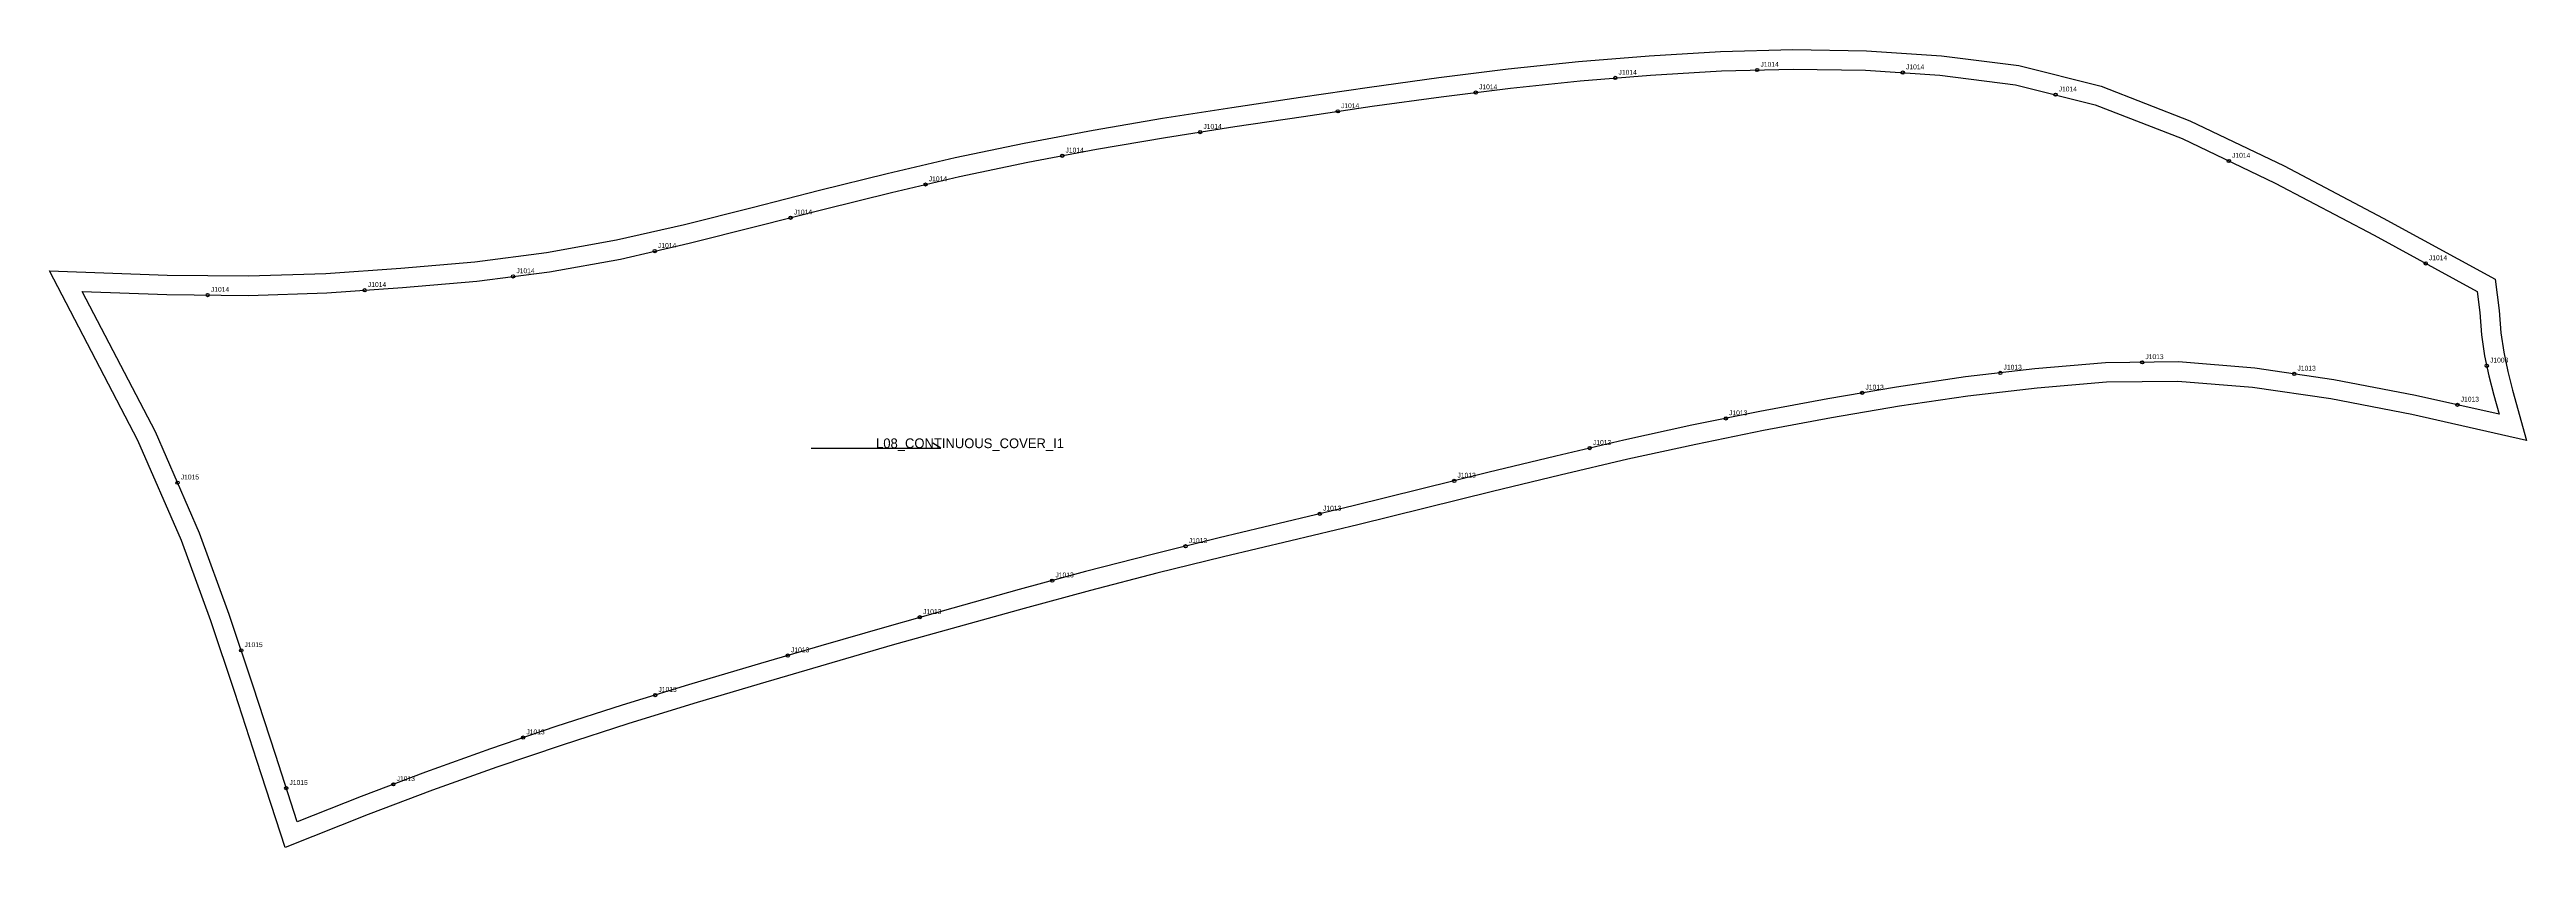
# Model space of a CAD drawing. Header units: millimetres. Extents: x -20 to 1508, y -343 to 149.
import ezdxf

# ---------------------------------------------------------------- set-up
doc = ezdxf.new("R2010")
doc.units = ezdxf.units.MM
for name, color, linetype in [('CUT', 1, 'Continuous'), ('GRAIN', 3, 'Continuous'), ('LABEL', 7, 'Continuous'), ('NOTCH', 2, 'Continuous'), ('SEW', 5, 'Continuous')]:
    doc.layers.add(name, color=color, linetype=linetype)

msp = doc.modelspace()

# ---------------------------------------------------------------- linework, layer by layer
at = {"layer": 'CUT'}
msp.add_lwpolyline([(-20.2, 12.7), (52.4, 10.1), (102.5, 9.6), (150.4, 11.1), (196.7, 14.3), (242.2, 18.4), (286.6, 24), (329.7, 31.8), (371.7, 41.4), (413.4, 51.9), (455, 62.4), (496.7, 72.7), (538.7, 82.6), (581.2, 91.5), (623.9, 99.5), (666.7, 106.8), (709.4, 113.5), (751.9, 119.9), (794.4, 126.1), (837.1, 132), (880, 137.3), (923.3, 141.8), (967, 145.4), (1011.1, 148), (1055.7, 149.2), (1101.1, 148.5), (1147.5, 145.4), (1195.2, 139.3), (1246, 126.7), (1300.7, 105.3), (1358.8, 77.5), (1420, 45.2), (1489.1, 7.6), (1491.6, -11.8), (1492.6, -25.4), (1494.4, -37.5), (1496.9, -49.3), (1499.8, -60.9), (1508.4, -91.8), (1437.6, -75.9), (1387.6, -66.2), (1339.3, -59.1), (1293.2, -55.4), (1249.3, -56), (1206.4, -59.6), (1163.7, -64.6), (1121.5, -70.8), (1079.5, -77.9), (1037.6, -85.8), (995.8, -94.3), (953.9, -103.4), (912.1, -113.2), (870.4, -123.4), (828.7, -133.6), (787.2, -143.8), (745.8, -153.7), (704.4, -163.6), (663.2, -173.8), (622.2, -184.3), (581.3, -195.4), (540.6, -206.7), (499.9, -218.2), (459.2, -230), (418.4, -241.9), (377.5, -254.1), (336.7, -266.6), (296.1, -279.7), (255.9, -293.3), (216.1, -307.6), (176.5, -322.6), (125.2, -342.8), (107.8, -289.2), (94.1, -247.2), (79.4, -203.1), (61.2, -153.6), (34.4, -91.8), (-20.2, 12.7)], close=True, dxfattribs=at)
at = {"layer": 'GRAIN'}
for p, q in [((449.9, -96.6), (529.9, -96.6)), ((529.9, -96.6), (524.9, -93.6))]:
    msp.add_line(p, q, dxfattribs=at)
at = {"layer": 'NOTCH'}
for centre in [(1033.7, 136.6), (860, 122.7), (946.1, 131.7), (1123.5, 135), (1217.7, 121.4), (774.8, 111.1), (689.9, 98.3), (604.8, 83.7), (1324.7, 80.5), (520.4, 66), (437.1, 45.5), (353.3, 24.9), (1446.2, 17.3), (174.3, 0.8), (265.9, 9.3), (77.4, -2.2), (1271.2, -43.7), (1483.9, -45.8), (1183.7, -50.2), (1365.1, -50.8), (1098.5, -62.5), (1465.8, -69.9), (1014.3, -78.3), (930.3, -96.6), (58.8, -117.9), (846.7, -116.8), (763.7, -137.1), (680.9, -157.1), (598.6, -178.3), (516.9, -200.9), (98.1, -221.3), (435.4, -224.5), (353.6, -248.9), (272.1, -275.1), (125.9, -306.3), (192, -303.9)]:
    msp.add_circle(centre, 1, dxfattribs=at)
at = {"layer": 'SEW'}
msp.add_lwpolyline([(0, 0), (52.1, -1.9), (102.6, -2.4), (151, -0.9), (197.6, 2.4), (243.5, 6.4), (288.4, 12.2), (332.1, 20), (374.5, 29.8), (416.3, 40.2), (457.9, 50.7), (499.5, 61), (541.3, 70.9), (583.5, 79.8), (626, 87.7), (668.6, 95), (711.2, 101.7), (753.6, 108), (796.1, 114.2), (838.6, 120.1), (881.4, 125.4), (924.4, 129.9), (967.8, 133.4), (1011.6, 136), (1055.8, 137.2), (1100.6, 136.5), (1146.3, 133.4), (1193, 127.5), (1242.3, 115.2), (1295.9, 94.3), (1353.4, 66.8), (1414.4, 34.7), (1478, 0), (1479.7, -13), (1480.7, -26.8), (1482.6, -39.7), (1485.2, -52), (1488.2, -63.9), (1491.5, -75.7), (1440, -64.1), (1389.6, -54.4), (1340.7, -47.2), (1293.6, -43.4), (1248.7, -44), (1205.1, -47.6), (1162.2, -52.7), (1119.6, -58.9), (1077.3, -66.1), (1035.3, -74), (993.3, -82.5), (951.3, -91.7), (909.3, -101.5), (867.5, -111.7), (825.9, -122), (784.4, -132.1), (743, -142), (701.6, -152), (660.2, -162.2), (619.1, -172.7), (578.2, -183.8), (537.3, -195.2), (496.6, -206.7), (455.8, -218.5), (415, -230.4), (374.1, -242.6), (333.1, -255.2), (292.3, -268.3), (251.9, -282), (211.9, -296.4), (172.2, -311.4), (132.6, -327), (119.2, -285.5), (105.5, -243.4), (90.7, -199.2), (72.4, -149.1), (45.2, -86.6)], close=True, dxfattribs=at)

# ---------------------------------------------------------------- texts
at = {"layer": 'LABEL'}
for s, height, p in [('J1014', 3, (1035.7, 138.6)), ('J1014', 3, (1125.5, 137)), ('J1014', 3, (862, 124.7)), ('J1014', 3, (948.1, 133.7)), ('J1014', 3, (1219.7, 123.4)), ('J1014', 3, (776.8, 113.1)), ('J1014', 3, (691.9, 100.3)), ('J1014', 3, (606.8, 85.7)), ('J1014', 3, (1326.7, 82.5)), ('J1014', 3, (522.4, 68)), ('J1014', 3, (439.1, 47.5)), ('J1014', 3, (355.3, 26.9)), ('J1014', 3, (1448.2, 19.3)), ('J1014', 3, (79.4, -0.2)), ('J1014', 3, (176.3, 2.8)), ('J1014', 3, (267.9, 11.3)), ('J1013', 3, (1185.7, -48.2)), ('J1013', 3, (1273.2, -41.7)), ('J1013', 3, (1367.1, -48.8)), ('J1003', 3, (1485.9, -43.8)), ('J1013', 3, (1100.5, -60.5)), ('J1013', 3, (1016.3, -76.3)), ('J1013', 3, (1467.8, -67.9)), ('L08_CONTINUOUS_COVER_I1', 6, (489.9, -96.6)), ('J1013', 3, (932.3, -94.6)), ('J1015', 3, (60.8, -115.9)), ('J1013', 3, (848.7, -114.8)), ('J1013', 3, (765.7, -135.1)), ('J1013', 3, (682.9, -155.1)), ('J1013', 3, (600.6, -176.3)), ('J1013', 3, (518.9, -198.9)), ('J1015', 3, (100.1, -219.3)), ('J1013', 3, (437.4, -222.5)), ('J1013', 3, (355.6, -246.9)), ('J1013', 3, (274.1, -273.1)), ('J1015', 3, (127.9, -304.3)), ('J1013', 3, (194, -301.9))]:
    msp.add_text(s, height=height, dxfattribs=at).set_placement(p)

doc.saveas('drawing.dxf')
